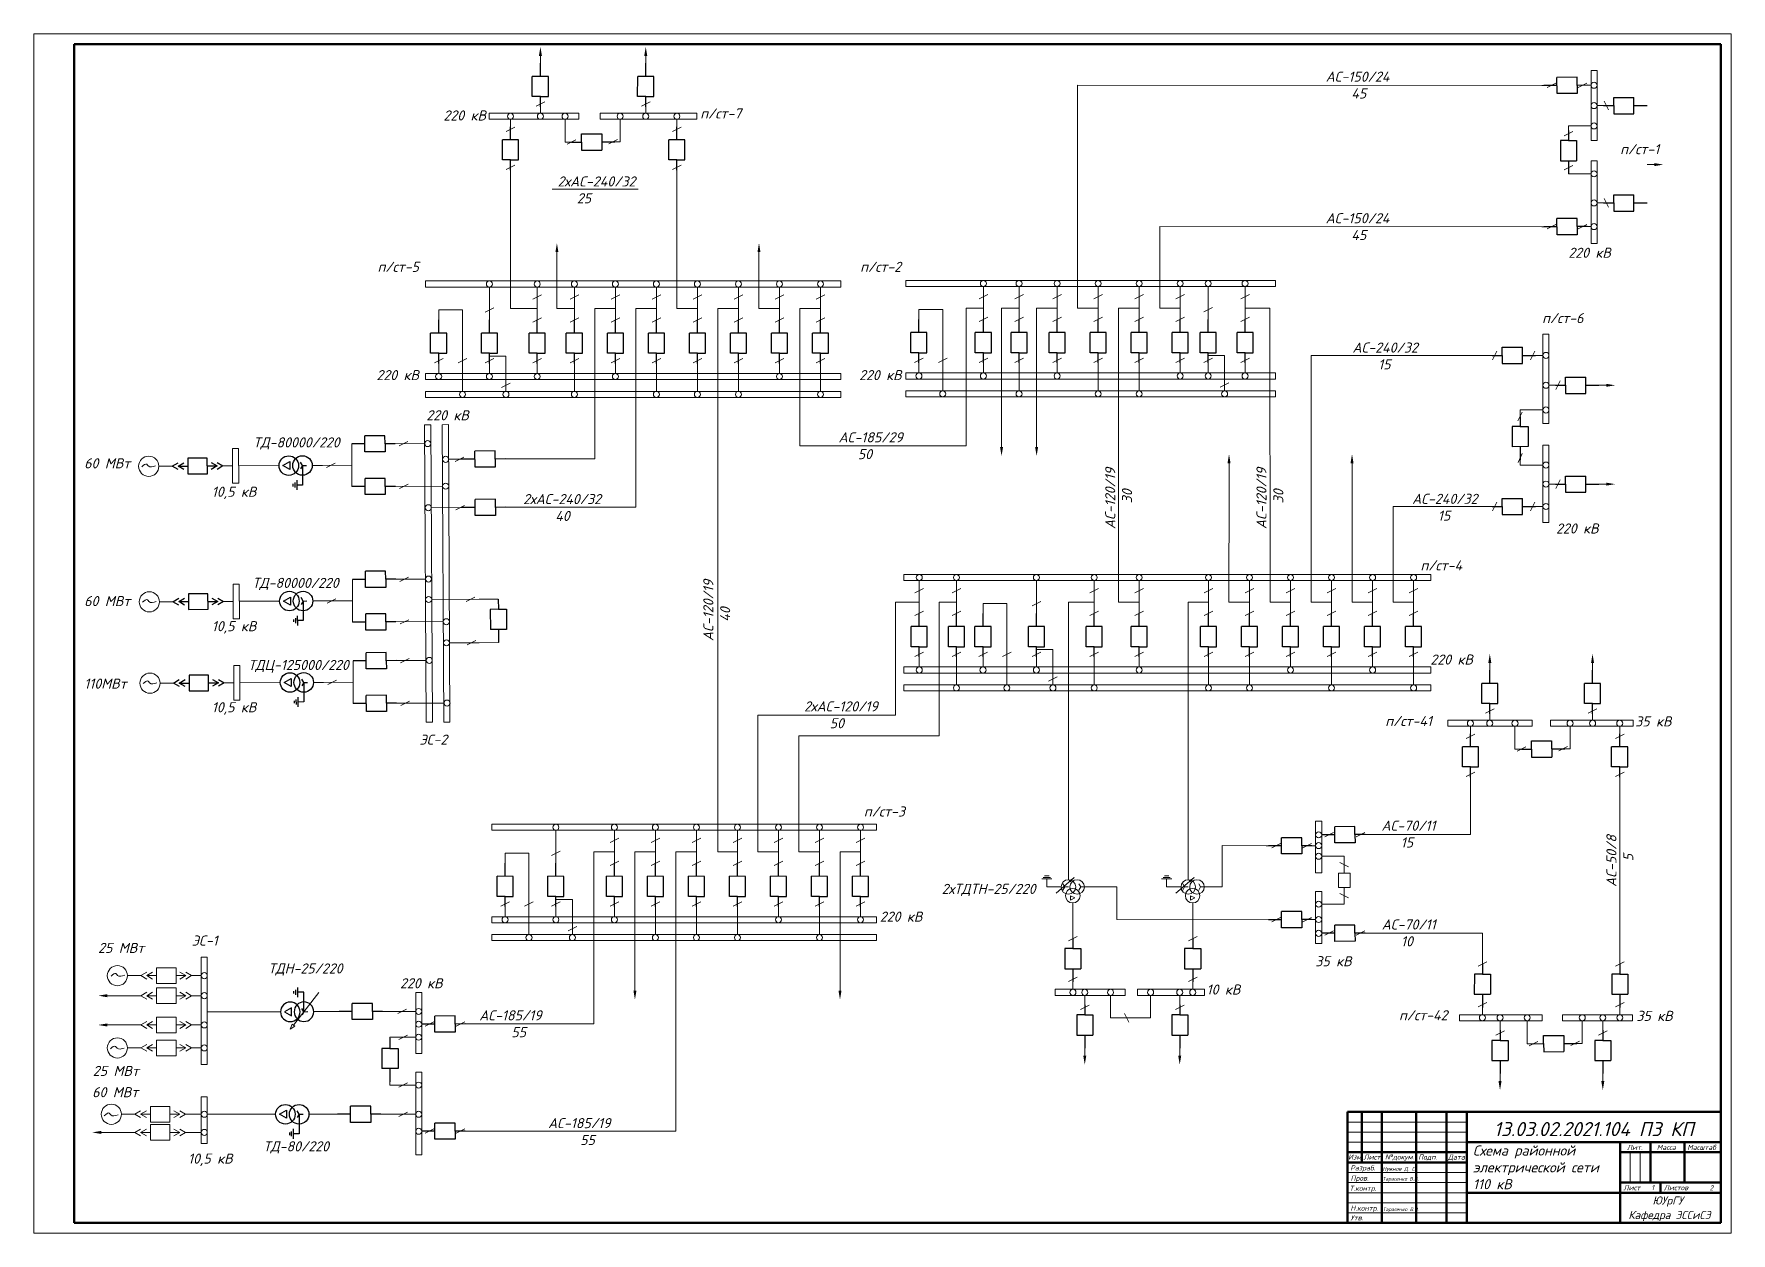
# Model space of a CAD drawing. Header units: millimetres. Extents: x -491 to 2311, y -1641 to -197.
# Drawn here: x 1243 to 2084, y -791 to -197 of the extents above; entities that cross this region are included whole.
import ezdxf

# ---------------------------------------------------------------- set-up
doc = ezdxf.new("R2010")
doc.units = ezdxf.units.MM
for name, color, linetype, lineweight in [('разм.', 7, 'Continuous', 18), ('рамка толстая', 42, 'Continuous', 50), ('рамка тонкая', 93, 'Continuous', 20), ('текст', 6, 'Continuous', 30), ('тонкая', 7, 'Continuous', 20), ('штриховка', 2, 'Continuous', 20)]:
    doc.layers.add(name, color=color, linetype=linetype, lineweight=lineweight)
doc.layers.add('СХЕМА1', color=7, linetype='Continuous')
doc.styles.add('ГОСТ', font='isocpeui.ttf')

msp = doc.modelspace()

# ---------------------------------------------------------------- texts
at = {"color": 18, "lineweight": 15, "true_color": 0x000000, "char_height": 5, "attachment_point": 1, "style": 'ГОСТ'}
for s, insert in [('10,5 кВ', (1330.62, -420.82)), ('10,5 кВ', (1330.62, -487.41)), ('10,5 кВ', (1330.62, -527.57)), ('10 кВ', (1823.58, -667.4))]:
    msp.add_mtext_dynamic_manual_height_columns(s, width=29.4775, gutter_width=12.5, heights=[14.71], dxfattribs=dict(at, insert=insert))
at = {"color": 18, "true_color": 0x000000, "width": 20.6138, "attachment_point": 1, "style": 'ГОСТ'}
for s, insert, char_height in [('Нужнов Д. С.', (1910.78, -757.76), 1.907), ('Тарасенко В.В.', (1910.78, -762.76), 1.8), ('Тарасенко В.В.', (1910.89, -777.89), 1.8)]:
    msp.add_mtext(s, dxfattribs=dict(at, insert=insert, char_height=char_height))
at = {"layer": 'текст', "color": 18, "true_color": 0x000000, "style": 'ГОСТ'}
for s, height, p in [('Лит.', 2.5, (2031.92, -749.34)), ('Масса', 2.5, (2046.7, -749.34)), ('Масштаб', 2.5, (2061.8, -749.34)), ('Изм.', 2.5, (1893.74, -754.14)), ('Лист', 2.5, (1901.38, -754.14)), ('№докум.', 2.5, (1912, -754.1)), ('Подп.', 2.5, (1928.48, -754.14)), ('Дата', 2.5, (1943.21, -754.15)), ('Разраб.', 2.5, (1894.79, -759.52)), ('Пров.', 2.5, (1894.97, -764.59)), ('Т.контр.', 2.5, (1894.42, -769.6)), ('Лист', 2.5, (2030.18, -769.34)), ('1', 2.5, (2043.99, -769.26)), ('ЮУрГУ', 4, (2044.58, -776.41)), ('Листов', 2.5, (2050.2, -769.33)), ('2', 2.5, (2072.83, -769.4)), ('Утв.', 2.5, (1894.86, -784.22)), ('Н.контр.', 2.5, (1894.86, -779.46)), ('Кафедра ЭССиСЭ', 4, (2032.63, -783.57))]:
    msp.add_text(s, height=height, dxfattribs=at).set_placement(p)
at = {"layer": 'текст', "color": 18, "lineweight": 15, "true_color": 0x000000, "char_height": 5, "attachment_point": 1, "style": 'ГОСТ'}
for s, width, gutter_width, heights, insert in [('АС-150/24\\P    45', 29.0657, 20, [0], (1882.6, -215.18)), ('п/ст-7', 29.4775, 12.5, [14.71], (1572.69, -233.43)), ('2хАС-240/32\\P   25', 29.0657, 20, [0], (1502, -267.1)), ('АС-150/24\\P    45', 29.0657, 20, [0], (1882.6, -285.31)), ('п/ст-5', 29.4775, 12.5, [14.71], (1412.79, -309.39)), ('п/ст-2', 29.4775, 12.5, [14.71], (1651.95, -309.39)), ('п/ст-6', 29.4775, 12.5, [14.71], (1989.87, -334.81)), ('АС-240/32\\P    15', 29.0657, 20, [0], (1895.89, -349.39)), ('220 кВ', 29.0657, 20, [0], (1412.23, -363.04)), ('220 кВ', 29.0657, 20, [0], (1651.39, -363.04)), ('220 кВ', 29.0657, 20, [0], (1436.96, -382.93)), ('АС-185/29\\P   50', 29.0657, 20, [0], (1641.22, -393.85)), ('ТД-80000/220', 29.0657, 20, [0], (1351.23, -396.37)), ('60 МВт', 32.6542, 12.5, [14.71], (1267.41, -406.73)), ('2хАС-240/32\\P     40', 29.0657, 20, [0], (1484.94, -424.45)), ('АС-240/32\\P    15', 29.0657, 20, [0], (1925.47, -424.32)), ('п/ст-4', 29.4775, 12.5, [14.71], (1929.61, -457.29)), ('ТД-80000/220', 29.0657, 20, [0], (1350.73, -465.96)), ('60 МВт', 32.6542, 12.5, [14.71], (1267.41, -474.99)), ('220 кВ', 29.0657, 20, [0], (1934.5, -503.94)), ('ТДЦ-125000/220', 29.0657, 20, [0], (1348.69, -506.61)), ('110МВт', 32.6542, 12.5, [14.71], (1267.41, -515.86)), ('2хАС-120/19\\P    50', 29.0657, 20, [0], (1624.12, -527.15)), ('п/ст-41', 29.4775, 12.5, [14.71], (1912.16, -534.38)), ('35 кВ', 29.0657, 20, [0], (2036, -534.59)), ('ЭС-2', 29.4775, 12.5, [14.71], (1433.56, -543.6)), ('п/ст-3', 29.4775, 12.5, [14.71], (1653.77, -579.21)), ('АС-70/11\\P   15', 29.0657, 20, [0], (1910.26, -586.22)), ('2хТДТН-25/220', 29.0657, 20, [0], (1692.34, -617.54)), ('220 кВ', 29.0657, 20, [0], (1661.66, -631.3)), ('АС-70/11\\P   10', 29.0657, 20, [0], (1910.38, -635.18)), ('ЭС-1', 29.4775, 12.5, [14.71], (1320.71, -643.15)), ('35 кВ', 29.0657, 20, [0], (1877.48, -653.39)), ('ТДН-25/220', 29.0657, 20, [0], (1358.65, -656.97)), ('220 кВ', 29.0657, 20, [0], (1423.91, -664.29)), ('АС-185/19\\P     55', 29.0657, 20, [0], (1463.17, -680.2)), ('п/ст-42', 29.4775, 12.5, [14.71], (1918.97, -680.13)), ('35 кВ', 29.0657, 20, [0], (2036.59, -680.46)), ('АС-185/19\\P     55', 29.0657, 20, [0], (1497.28, -733.59)), ('ТД-80/220', 29.0657, 20, [0], (1356.2, -745.08)), ('10,5 кВ', 29.0657, 20, [0], (1318.86, -751.15))]:
    msp.add_mtext_dynamic_manual_height_columns(s, width=width, gutter_width=gutter_width, heights=heights, dxfattribs=dict(at, insert=insert))
at = {"layer": 'текст', "lineweight": 15, "char_height": 5, "attachment_point": 1, "style": 'ГОСТ'}
for s, width, gutter_width, heights, insert in [('220 кВ', 29.4775, 12.5, [14.71], (1445.44, -234.41)), ('п/ст-1', 29.0657, 20, [0], (2028.55, -251.12)), ('220 кВ', 29.4775, 12.5, [14.71], (2002.86, -302.43)), ('220 кВ', 29.4775, 12.5, [14.71], (1996.75, -439.01)), ('25 МВт', 32.6542, 12.5, [14.71], (1274.31, -646.78)), ('25 МВт', 32.6542, 12.5, [14.71], (1271.68, -707.71)), ('60 МВт', 32.6542, 12.5, [14.71], (1271.36, -718.26))]:
    msp.add_mtext_dynamic_manual_height_columns(s, width=width, gutter_width=gutter_width, heights=heights, dxfattribs=dict(at, insert=insert))
at = {"layer": 'текст', "color": 18, "lineweight": 15, "true_color": 0x000000, "char_height": 5, "attachment_point": 1, "rotation": 90, "style": 'ГОСТ'}
for s, insert in [('АС-120/19\\P    30', (1773.35, -441.82)), ('АС-120/19\\P    30', (1848.3, -441.82)), ('АС-120/19\\P   40', (1574.21, -497.29)), ('АС-50/8\\P    5', (2021.73, -619.09))]:
    msp.add_mtext_dynamic_manual_height_columns(s, width=29.0657, gutter_width=20, heights=[0], dxfattribs=dict(at, insert=insert))
at = {"layer": 'текст', "color": 18, "true_color": 0x000000, "attachment_point": 1, "style": 'ГОСТ'}
for s, width, insert, char_height in [('13.03.02.2021.104 ПЗ КП ', 126, (1965.95, -735.54), 7), ('Схема районной электрической сети 110 кВ', 72.7443, (1955.59, -747.16), 5)]:
    msp.add_mtext_dynamic_manual_height_columns(s, width=width, gutter_width=20, heights=[0], dxfattribs=dict(at, insert=insert, char_height=char_height))

# ---------------------------------------------------------------- blocks, each defined once
blk = doc.blocks.new('Треугольник соединение трансформаторных обмоток')
blk.add_lwpolyline([(0, 0), (-1.91, -3.48), (2.06, -3.39)], close=True)
blk = doc.blocks.new('двухобмоточный Т с ГЗН')
for p, q in [((4.84, 0.01), (4.84, 9.69)), ((4.84, 9.69), (7.74, 9.69)), ((7.74, 7.27), (7.74, 12.11)), ((8.71, 8.48), (8.71, 10.9)), ((9.68, 9.09), (9.68, 10.3)), ((4.84, 0.01), (2.9, 0.01)), ((4.84, 0.01), (5.81, 1.69)), ((4.84, 0.01), (5.81, -1.66))]:
    blk.add_line(p, q)
for centre in [(4.84, 0.01), (11.62, 0.01)]:
    blk.add_circle(centre, 4.84)
at = {"xscale": -1, "rotation": 271.3243834776337}
blk.add_blockref('Треугольник соединение трансформаторных обмоток', (14.49, 0.01), dxfattribs=at)
blk = doc.blocks.new('Вводной выключатель')
at = {"color": 7}
for p, q in [((-1.68, -2.9), (0, 0)), ((0, 0), (1.68, -2.9)), ((-3.87, -7.74), (-3.87, -17.42)), ((3.87, -7.74), (-3.87, -7.74)), ((-1.68, -5.81), (0, -2.9)), ((0, -7.74), (0, -2.9)), ((0, -2.9), (1.68, -5.81)), ((3.87, -17.42), (3.87, -7.74)), ((-3.87, -17.42), (3.87, -17.42)), ((0, -22.26), (-1.68, -19.36)), ((0, -25.17), (-1.68, -22.26)), ((0, -22.26), (0, -17.42)), ((1.68, -19.36), (0, -22.26)), ((1.68, -22.26), (0, -25.17))]:
    blk.add_line(p, q, dxfattribs=at)
blk = doc.blocks.new('Выключатель')
for p, q in [((-4, 0), (-4, 10)), ((-4, 10), (4, 10)), ((0, 10), (0, 16.5)), ((4, 0), (4, 10)), ((0, 0), (-4, 0)), ((0, 0), (4, 0)), ((0, -5), (0, 0))]:
    blk.add_line(p, q)

# ---------------------------------------------------------------- linework, layer by layer
at = {"lineweight": 15}
for p, q in [((1499.26, -273.43), (1541.92, -273.43)), ((1325.4, -707.04), (1325.4, -653.84)), ((1328.4, -653.84), (1325.4, -653.84)), ((1328.4, -707.04), (1328.4, -653.84)), ((1328.4, -707.04), (1328.4, -653.84)), ((1320.65, -663.03), (1325.4, -663.03)), ((1371.07, -687.56), (1383.73, -671.41)), ((1288.85, -672.95), (1278.84, -672.95)), ((1320.65, -672.95), (1325.4, -672.95)), ((1364.69, -680.96), (1328.4, -680.96)), ((1393.75, -680.77), (1381.14, -680.86)), ((1415.25, -680.77), (1431.72, -680.77)), ((1288.85, -687.46), (1278.84, -687.46)), ((1320.65, -687.46), (1325.4, -687.46)), ((1370.4, -687.04), (1369.5, -689.58)), ((1371.74, -688.09), (1369.5, -689.58)), ((1371.07, -687.56), (1370.4, -687.04)), ((1371.07, -687.56), (1371.74, -688.09)), ((1418.94, -699.07), (1418.94, -693.52)), ((1418.94, -693.52), (1431.72, -693.52)), ((1320.65, -698.84), (1325.4, -698.84)), ((1328.4, -707.04), (1325.4, -707.04)), ((1418.94, -709.24), (1418.94, -717.26)), ((1325.4, -740.16), (1325.4, -723)), ((1325.4, -723), (1328.4, -723)), ((1328.4, -723), (1328.4, -746.14)), ((1418.94, -717.26), (1431.72, -717.26)), ((1325.4, -727.26), (1325.4, -746.14)), ((1317.65, -731.7), (1325.4, -731.7)), ((1362.3, -731.7), (1328.4, -731.7)), ((1392.93, -731.7), (1378.75, -731.7)), ((1412.86, -731.7), (1431.72, -731.7)), ((1285.85, -740.69), (1275.84, -740.69)), ((1317.65, -740.69), (1325.4, -740.69)), ((1325.4, -746.14), (1328.4, -746.14))]:
    msp.add_line(p, q, dxfattribs=at)
at = {"color": 18, "lineweight": 15, "true_color": 0x000000}
for p, q in [((1436.11, -390.14), (1439.17, -390.12)), ((1436.11, -390.14), (1436.88, -537.51)), ((1439.17, -390.12), (1439.94, -537.5)), ((1444.84, -390.09), (1447.91, -390.08)), ((1444.84, -390.09), (1445.62, -537.46)), ((1447.91, -390.08), (1448.68, -537.45)), ((1343.89, -401.96), (1340.89, -401.97)), ((1340.98, -419.13), (1340.89, -401.97)), ((1343.98, -419.12), (1343.89, -401.96)), ((1343.98, -419.12), (1343.89, -401.96)), ((1399.99, -399.64), (1400.1, -420.77)), ((1421.49, -399.53), (1436.15, -399.45)), ((1311.02, -410.65), (1304.38, -410.69)), ((1305.02, -410.68), (1304.38, -410.69)), ((1336.19, -410.52), (1340.94, -410.5)), ((1343.94, -410.48), (1363.95, -410.39)), ((1385.42, -410.28), (1380.41, -410.31)), ((1385.42, -410.28), (1400.08, -410.21)), ((1448, -407.22), (1454.58, -407.19)), ((1343.98, -419.12), (1340.98, -419.13)), ((1421.6, -420.66), (1445, -420.53)), ((1439.39, -431.25), (1459.55, -431.12)), ((1476.2, -431.03), (1540.82, -431)), ((1344.21, -469.08), (1341.21, -469.09)), ((1341.3, -486.26), (1341.21, -469.09)), ((1400.42, -487.89), (1400.31, -466.77)), ((1421.81, -466.65), (1436.47, -466.58)), ((1311.34, -477.78), (1304.7, -477.81)), ((1305.34, -477.81), (1304.7, -477.81)), ((1336.5, -477.64), (1341.25, -477.62)), ((1344.25, -477.6), (1364.26, -477.51)), ((1385.73, -477.41), (1380.72, -477.43)), ((1385.73, -477.41), (1400.39, -477.33)), ((1463.06, -476.6), (1439.62, -476.72)), ((1463.06, -476.6), (1472.62, -476.55)), ((1344.3, -486.24), (1341.3, -486.26)), ((1421.92, -487.78), (1445.36, -487.66)), ((1463.18, -498.1), (1448.51, -498.18)), ((1463.18, -498.1), (1472.73, -498.05)), ((1344.52, -509.4), (1341.52, -509.42)), ((1341.61, -526.58), (1341.52, -509.42)), ((1344.61, -526.56), (1344.52, -509.4)), ((1344.61, -526.56), (1344.52, -509.4)), ((1400.62, -507.09), (1400.73, -528.21)), ((1422.12, -506.98), (1436.78, -506.9)), ((1311.65, -518.1), (1305.01, -518.13)), ((1305.65, -518.13), (1305.01, -518.13)), ((1336.81, -517.97), (1341.56, -517.94)), ((1344.56, -517.92), (1364.57, -517.83)), ((1386.04, -517.73), (1381.03, -517.75)), ((1386.04, -517.73), (1400.7, -517.65)), ((1344.61, -526.56), (1341.61, -526.58)), ((1422.23, -528.1), (1445.7, -527.98)), ((1445.62, -526.37), (1445.56, -526.37)), ((1436.88, -537.51), (1439.94, -537.5)), ((1439.88, -532.6), (1439.92, -532.6)), ((1445.62, -537.46), (1448.68, -537.45))]:
    msp.add_line(p, q, dxfattribs=at)
at = {"lineweight": 15}
for centre, radius in [((2015.62, -221.97), 1.5), ((2015.62, -232.03), 1.5), ((1478.67, -237.29), 1.5), ((1493.48, -237.29), 1.5), ((1505.71, -237.29), 1.5), ((1532.99, -237.29), 1.5), ((1545.68, -237.29), 1.5), ((1561.11, -237.29), 1.5), ((2015.62, -242.09), 1.5), ((2015.62, -265.83), 1.5), ((2015.62, -280.26), 1.5), ((2015.62, -291.95), 1.5), ((1468.22, -320.41), 1.5), ((1491.9, -320.41), 1.5), ((1510.33, -320.41), 1.5), ((1530.66, -320.41), 1.5), ((1550.98, -320.41), 1.5), ((1571.31, -320.41), 1.5), ((1591.63, -320.41), 1.5), ((1611.95, -320.41), 1.5), ((1632.28, -320.41), 1.5), ((1713, -320.15), 1.5), ((1730.69, -320.15), 1.5), ((1749.55, -320.15), 1.5), ((1769.87, -320.15), 1.5), ((1790.2, -320.15), 1.5), ((1810.52, -320.15), 1.5), ((1824.39, -320.15), 1.5), ((1842.69, -320.15), 1.5), ((1991.75, -355.77), 1.5), ((1443.07, -366.23), 1.5), ((1468.22, -366.23), 1.5), ((1491.89, -366.23), 1.5), ((1530.66, -366.23), 1.5), ((1611.95, -366.23), 1.5), ((1681.05, -365.97), 1.5), ((1713, -365.97), 1.5), ((1749.55, -365.97), 1.5), ((1810.52, -365.97), 1.5), ((1824.39, -365.97), 1.5), ((1842.69, -365.97), 1.5), ((1842.69, -365.97), 1.5), ((1991.75, -370.58), 1.5), ((1454.88, -375.08), 1.5), ((1476.38, -375.08), 1.5), ((1510.33, -375.08), 1.5), ((1550.98, -375.08), 1.5), ((1571.3, -375.08), 1.5), ((1591.63, -375.08), 1.5), ((1632.28, -375.08), 1.5), ((1692.86, -374.82), 1.5), ((1730.68, -374.82), 1.5), ((1769.87, -374.82), 1.5), ((1790.2, -374.82), 1.5), ((1832.55, -374.82), 1.5), ((1991.75, -382.81), 1.5), ((1991.75, -410.09), 1.5), ((1991.75, -419.54), 1.5), ((1991.75, -430.62), 1.5), ((1681.22, -465.8), 1.5), ((1699.66, -465.8), 1.5), ((1739.28, -465.8), 1.5), ((1767.92, -465.8), 1.5), ((1790.2, -465.8), 1.5), ((1824.55, -465.8), 1.5), ((1844.87, -465.8), 1.5), ((1865.2, -465.8), 1.5), ((1885.52, -465.8), 1.5), ((1905.85, -465.8), 1.5), ((1926.17, -465.8), 1.5), ((1681.22, -511.63), 1.5), ((1712.82, -511.63), 1.5), ((1739.28, -511.63), 1.5), ((1790.2, -511.63), 1.5), ((1865.2, -511.63), 1.5), ((1905.85, -511.63), 1.5), ((1699.66, -520.47), 1.5), ((1724.63, -520.47), 1.5), ((1747.44, -520.47), 1.5), ((1767.92, -520.47), 1.5), ((1824.55, -520.47), 1.5), ((1844.87, -520.47), 1.5), ((1885.52, -520.47), 1.5), ((1926.17, -520.47), 1.5), ((1501.15, -589.51), 1.5), ((1530.17, -589.51), 1.5), ((1550.49, -589.51), 1.5), ((1570.82, -589.51), 1.5), ((1591.14, -589.51), 1.5), ((1611.47, -589.51), 1.5), ((1631.79, -589.51), 1.5), ((1652.12, -589.51), 1.5), ((1476, -635.34), 1.5), ((1501.15, -635.34), 1.5), ((1530.17, -635.34), 1.5), ((1611.46, -635.34), 1.5), ((1652.11, -635.34), 1.5), ((1487.82, -644.18), 1.5), ((1509.32, -644.18), 1.5), ((1550.49, -644.18), 1.5), ((1570.82, -644.18), 1.5), ((1591.14, -644.18), 1.5), ((1631.79, -644.18), 1.5), ((1283.85, -663.03), 5), ((1326.9, -663.03), 1.5), ((1326.9, -672.95), 1.5), ((1326.9, -687.46), 1.5), ((1283.85, -698.84), 5), ((1326.9, -698.84), 1.5), ((1280.85, -731.7), 5), ((1326.9, -731.7), 1.5), ((1326.9, -740.69), 1.5)]:
    msp.add_circle(centre, radius, dxfattribs=at)
at = {"color": 18, "lineweight": 15, "true_color": 0x000000}
for centre, radius in [((1437.68, -399.44), 1.5), ((1299.38, -410.71), 5), ((1446.5, -407.25), 1.5), ((1446.53, -420.55), 1.5), ((1437.89, -431.24), 1.5), ((1438.03, -466.59), 1.5), ((1299.7, -477.84), 5), ((1438.1, -476.69), 1.5), ((1446.88, -487.69), 1.5), ((1446.95, -498.16), 1.5), ((1438.38, -506.89), 1.5), ((1300.01, -518.16), 5), ((1447.23, -528.02), 1.5), ((1954.36, -537.98), 1.5), ((1963.94, -537.98), 1.5), ((1976.44, -537.98), 1.5), ((2003.72, -537.98), 1.5), ((2014.87, -537.98), 1.5), ((2028.33, -537.98), 1.5), ((1879.15, -593.28), 1.5), ((1879.15, -598.58), 1.5), ((1879.15, -603.89), 1.5), ((1879.15, -627.63), 1.5), ((1879.15, -635.23), 1.5), ((1879.15, -642.06), 1.5), ((1757.35, -671.3), 1.5), ((1763.26, -671.3), 1.5), ((1776.01, -671.3), 1.5), ((1795.87, -671.3), 1.5), ((1810.31, -671.3), 1.5), ((1816.74, -671.3), 1.5), ((1433.22, -680.77), 1.5), ((1433.22, -687.08), 1.5), ((1960.29, -683.91), 1.5), ((1969.03, -683.91), 1.5), ((1982.48, -683.91), 1.5), ((2009.75, -683.91), 1.5), ((2019.96, -683.91), 1.5), ((2028.39, -683.91), 1.5), ((1433.22, -693.52), 1.5), ((1433.22, -717.26), 1.5), ((1433.22, -731.7), 1.5), ((1433.22, -740.12), 1.5)]:
    msp.add_circle(centre, radius, dxfattribs=at)
for points in [[(1302.78, -410.5), (1299.17, -410.56), (1298.44, -409.7), (1295.99, -410.93)], [(1303.1, -477.62), (1299.49, -477.68), (1298.76, -476.82), (1296.3, -478.05)], [(1303.41, -517.94), (1299.8, -518), (1299.07, -517.14), (1296.61, -518.37)]]:
    msp.add_spline(points, degree=3, dxfattribs=at)
at = {"lineweight": 15}
for points in [[(1287.5, -662.82), (1283.9, -662.88), (1283.16, -662.02), (1280.71, -663.25)], [(1287.28, -698.87), (1283.68, -698.93), (1282.94, -698.07), (1280.49, -699.3)], [(1284.18, -731.98), (1280.58, -732.04), (1279.84, -731.18), (1277.39, -732.41)]]:
    msp.add_spline(points, degree=3, dxfattribs=at)
at = {"layer": 'разм.', "lineweight": 15}
for p, q in [((1289.48, -663.03), (1288.85, -663.03)), ((1295.48, -663.03), (1288.85, -663.03)), ((1295.48, -672.95), (1288.85, -672.95)), ((1295.48, -687.46), (1288.85, -687.46)), ((1289.48, -698.84), (1288.85, -698.84)), ((1295.48, -698.84), (1288.85, -698.84)), ((1286.48, -731.7), (1285.85, -731.7)), ((1292.48, -731.7), (1285.85, -731.7)), ((1292.48, -740.69), (1285.85, -740.69))]:
    msp.add_line(p, q, dxfattribs=at)
at = {"layer": 'рамка толстая', "color": 18, "true_color": 0x000000}
for p, q in [((2078.51, -201.54), (1262.51, -201.54)), ((1262.51, -201.54), (1262.51, -785.54)), ((2078.51, -785.54), (2078.51, -201.54)), ((1262.51, -498.54), (1262.51, -785.54)), ((2078.51, -730.54), (1893.51, -730.54)), ((1893.51, -730.54), (1893.51, -785.54)), ((1900.51, -730.54), (1900.51, -755.54)), ((1910.51, -730.54), (1910.51, -785.54)), ((1927.51, -730.54), (1927.51, -785.54)), ((1942.51, -730.54), (1942.51, -785.54)), ((1952.51, -730.54), (1952.51, -785.54)), ((2078.51, -785.54), (2078.51, -730.54)), ((2078.51, -745.54), (1952.51, -745.54)), ((2028.51, -785.54), (2028.51, -745.54)), ((2043.51, -765.54), (2043.51, -745.54)), ((2060.51, -765.54), (2060.51, -745.54)), ((1952.51, -750.54), (1893.51, -750.54)), ((1952.51, -755.54), (1893.51, -755.54)), ((2078.51, -750.54), (2028.51, -750.54)), ((2078.51, -770.54), (1952.51, -770.54)), ((2078.51, -765.54), (2028.51, -765.54)), ((2048.51, -770.54), (2048.51, -765.54)), ((1262.51, -785.54), (1657.51, -785.54)), ((1262.51, -785.54), (2078.51, -785.54)), ((1472.51, -785.54), (1657.51, -785.54))]:
    msp.add_line(p, q, dxfattribs=at)
at = {"layer": 'рамка тонкая', "color": 18, "true_color": 0x000000}
for p, q in [((2083.51, -196.54), (1242.51, -196.54)), ((1242.51, -196.54), (1242.51, -790.54)), ((2083.51, -196.54), (2083.51, -790.54)), ((1952.51, -735.54), (1893.51, -735.54)), ((1952.51, -740.54), (1893.51, -740.54)), ((1952.51, -745.54), (1893.51, -745.54)), ((2033.51, -765.54), (2033.51, -750.54)), ((2038.51, -765.54), (2038.51, -750.54)), ((1952.51, -760.54), (1893.51, -760.54)), ((1952.51, -765.54), (1893.51, -765.54)), ((1952.51, -770.54), (1893.51, -770.54)), ((1952.51, -775.54), (1893.51, -775.54)), ((1952.51, -780.54), (1893.51, -780.54)), ((1242.51, -790.54), (2083.51, -790.54))]:
    msp.add_line(p, q, dxfattribs=at)
at = {"layer": 'СХЕМА1', "lineweight": 15}
for p, q in [((1992.38, -223.08), (1996.66, -220.94)), ((2007.82, -223.08), (2012.1, -220.94)), ((1495.63, -230.16), (1491.35, -232.31)), ((1547.83, -230.16), (1543.55, -232.31)), ((2022.75, -234.18), (2020.61, -229.9)), ((1480.83, -242.72), (1476.54, -244.86)), ((1563.26, -242.72), (1558.98, -244.86)), ((1511.03, -249.03), (1506.74, -251.17)), ((1531.65, -248.9), (1527.36, -251.05)), ((2000.77, -246.94), (2005.05, -244.79)), ((1480.82, -261.58), (1476.54, -263.72)), ((1563.26, -261.58), (1558.97, -263.72)), ((2000.77, -263.88), (2005.05, -261.74)), ((2022.75, -282.42), (2020.61, -278.13)), ((1992.38, -293.05), (1996.66, -290.91)), ((2007.82, -293.05), (2012.1, -290.91)), ((1494.05, -325.83), (1489.77, -327.98)), ((1512.49, -325.83), (1508.2, -327.98)), ((1532.81, -325.83), (1528.53, -327.98)), ((1553.14, -325.83), (1548.85, -327.98)), ((1573.46, -325.83), (1569.18, -327.98)), ((1593.79, -325.83), (1589.5, -327.98)), ((1614.11, -325.83), (1609.82, -327.98)), ((1634.43, -325.83), (1630.15, -327.98)), ((1715.16, -325.57), (1710.87, -327.72)), ((1732.84, -325.57), (1728.56, -327.72)), ((1751.7, -325.57), (1747.42, -327.72)), ((1772.03, -325.57), (1767.74, -327.72)), ((1792.35, -325.57), (1788.07, -327.72)), ((1812.68, -325.57), (1808.39, -327.72)), ((1844.84, -325.57), (1840.56, -327.72)), ((1470.37, -332.25), (1466.08, -334.39)), ((1826.54, -331.98), (1822.25, -334.13)), ((1494.05, -337.16), (1489.76, -339.3)), ((1512.49, -337.16), (1508.2, -339.3)), ((1532.81, -337.16), (1528.53, -339.3)), ((1553.14, -337.16), (1548.85, -339.3)), ((1573.46, -337.16), (1569.17, -339.3)), ((1593.78, -337.16), (1589.5, -339.3)), ((1614.11, -337.16), (1609.82, -339.3)), ((1634.43, -337.16), (1630.15, -339.3)), ((1715.15, -336.9), (1710.87, -339.04)), ((1732.84, -336.9), (1728.55, -339.04)), ((1751.7, -336.9), (1747.42, -339.04)), ((1772.03, -336.9), (1767.74, -339.04)), ((1792.35, -336.9), (1788.07, -339.04)), ((1812.68, -336.9), (1808.39, -339.04)), ((1844.84, -336.9), (1840.56, -339.04)), ((1445.22, -357.34), (1440.94, -359.48)), ((1457.03, -357.34), (1452.75, -359.48)), ((1470.37, -357.34), (1466.09, -359.48)), ((1494.05, -357.34), (1489.76, -359.48)), ((1512.49, -357.34), (1508.2, -359.48)), ((1532.81, -357.34), (1528.53, -359.48)), ((1553.14, -357.34), (1548.85, -359.48)), ((1573.46, -357.34), (1569.17, -359.48)), ((1593.78, -357.34), (1589.5, -359.48)), ((1614.11, -357.34), (1609.82, -359.48)), ((1634.43, -357.34), (1630.15, -359.48)), ((1683.2, -357.07), (1678.92, -359.22)), ((1695.01, -357.07), (1690.73, -359.22)), ((1715.15, -357.07), (1710.87, -359.22)), ((1732.84, -357.07), (1728.55, -359.22)), ((1751.7, -357.07), (1747.42, -359.22)), ((1772.03, -357.07), (1767.74, -359.22)), ((1792.35, -357.07), (1788.07, -359.22)), ((1812.68, -357.07), (1808.39, -359.22)), ((1826.54, -357.07), (1822.26, -359.22)), ((1844.84, -357.07), (1840.56, -359.22)), ((1965.32, -357.92), (1967.46, -353.64)), ((1984.17, -357.93), (1986.32, -353.64)), ((1478.53, -369.58), (1474.25, -371.72)), ((1834.7, -369.32), (1830.42, -371.46)), ((1996.73, -372.73), (1998.87, -368.45)), ((1977.89, -388.14), (1979.98, -383.83)), ((1977.98, -408.76), (1980.07, -404.45)), ((1996.73, -421.7), (1998.87, -417.41)), ((1965.32, -432.77), (1967.46, -428.49)), ((1984.17, -432.78), (1986.32, -428.49)), ((1683.38, -471.23), (1679.09, -473.37)), ((1701.82, -471.23), (1697.53, -473.37)), ((1741.43, -477.64), (1737.14, -479.78)), ((1770.08, -471.23), (1765.79, -473.37)), ((1792.36, -471.23), (1788.07, -473.37)), ((1826.71, -471.23), (1822.42, -473.37)), ((1847.03, -471.23), (1842.74, -473.37)), ((1867.35, -471.23), (1863.07, -473.37)), ((1887.68, -471.23), (1883.39, -473.37)), ((1908, -471.23), (1903.72, -473.37)), ((1928.33, -471.23), (1924.04, -473.37)), ((1683.38, -482.55), (1679.09, -484.7)), ((1701.82, -482.55), (1697.53, -484.7)), ((1770.08, -482.55), (1765.79, -484.7)), ((1792.36, -482.55), (1788.07, -484.7)), ((1826.7, -482.55), (1822.42, -484.7)), ((1847.03, -482.55), (1842.74, -484.7)), ((1867.35, -482.55), (1863.07, -484.7)), ((1887.68, -482.55), (1883.39, -484.7)), ((1908, -482.55), (1903.72, -484.7)), ((1928.33, -482.55), (1924.04, -484.7)), ((1683.38, -502.73), (1679.09, -504.87)), ((1701.82, -502.73), (1697.53, -504.87)), ((1714.97, -502.73), (1710.69, -504.87)), ((1726.78, -502.73), (1722.49, -504.87)), ((1741.43, -502.73), (1737.15, -504.87)), ((1770.08, -502.73), (1765.79, -504.87)), ((1792.36, -502.73), (1788.07, -504.87)), ((1826.7, -502.73), (1822.42, -504.87)), ((1847.03, -502.73), (1842.74, -504.87)), ((1867.35, -502.73), (1863.07, -504.87)), ((1887.68, -502.73), (1883.39, -504.87)), ((1908, -502.73), (1903.72, -504.87)), ((1928.33, -502.73), (1924.04, -504.87)), ((1749.59, -514.97), (1745.31, -517.12)), ((1966.1, -530.85), (1961.81, -533)), ((2017.02, -530.85), (2012.74, -533)), ((1956.52, -543.41), (1952.23, -545.55)), ((2030.48, -543.41), (2026.19, -545.55)), ((1981.76, -549.72), (1977.47, -551.86)), ((2002.38, -549.59), (1998.1, -551.74)), ((1956.51, -562.27), (1952.23, -564.41)), ((2030.47, -562.27), (2026.19, -564.41)), ((1532.32, -594.94), (1528.04, -597.08)), ((1552.65, -594.94), (1548.36, -597.08)), ((1572.97, -594.94), (1568.69, -597.08)), ((1593.3, -594.94), (1589.01, -597.08)), ((1613.62, -594.94), (1609.34, -597.08)), ((1633.95, -594.94), (1629.66, -597.08)), ((1654.27, -594.94), (1649.99, -597.08)), ((1882.27, -594.27), (1886.56, -592.13)), ((1897.71, -594.27), (1902, -592.13)), ((1503.31, -601.35), (1499.02, -603.49)), ((1855.91, -599.75), (1860.19, -597.61)), ((1871.35, -599.75), (1875.63, -597.61)), ((1532.32, -606.26), (1528.04, -608.4)), ((1552.65, -606.26), (1548.36, -608.4)), ((1572.97, -606.26), (1568.69, -608.4)), ((1593.3, -606.26), (1589.01, -608.4)), ((1613.62, -606.26), (1609.34, -608.4)), ((1633.95, -606.26), (1629.66, -608.4)), ((1654.27, -606.26), (1649.98, -608.4)), ((1478.16, -626.44), (1473.87, -628.58)), ((1489.97, -626.44), (1485.68, -628.58)), ((1503.31, -626.44), (1499.02, -628.58)), ((1532.32, -626.44), (1528.04, -628.58)), ((1552.65, -626.44), (1548.36, -628.58)), ((1572.97, -626.44), (1568.69, -628.58)), ((1593.3, -626.44), (1589.01, -628.58)), ((1613.62, -626.44), (1609.34, -628.58)), ((1633.95, -626.44), (1629.66, -628.58)), ((1654.27, -626.44), (1649.98, -628.58)), ((1511.47, -638.68), (1507.19, -640.82)), ((1855.91, -636.33), (1860.19, -634.19)), ((1871.35, -636.33), (1875.63, -634.19)), ((1755.21, -645.7), (1759.49, -643.56)), ((1814.59, -645.7), (1818.87, -643.56)), ((1882.27, -643.05), (1886.56, -640.91)), ((1897.71, -643.05), (1902, -640.91)), ((1755.2, -665.88), (1759.49, -663.73)), ((1814.58, -665.88), (1818.87, -663.73)), ((1958.14, -658.31), (1962.42, -656.17)), ((2026.24, -658.31), (2030.52, -656.17)), ((1427.14, -679.7), (1422.85, -681.84)), ((1761.1, -679.87), (1765.39, -677.72)), ((1808.15, -679.87), (1812.44, -677.72)), ((1958.13, -678.49), (1962.42, -676.35)), ((2026.23, -678.49), (2030.52, -676.35)), ((1436.34, -688.07), (1440.62, -685.93)), ((1451.78, -688.07), (1456.06, -685.93)), ((1427.61, -692.45), (1423.32, -694.59)), ((1966.87, -692.48), (1971.16, -690.34)), ((1987.79, -695.65), (1983.51, -697.79)), ((2008.42, -695.52), (2004.13, -697.67)), ((2017.8, -692.48), (2022.09, -690.34)), ((1427.61, -716.19), (1423.32, -718.33)), ((1427.61, -730.62), (1423.32, -732.77)), ((1436.34, -741.11), (1440.62, -738.97)), ((1451.78, -741.11), (1456.06, -738.97))]:
    msp.add_line(p, q, dxfattribs=at)
at = {"layer": 'СХЕМА1', "color": 18, "lineweight": 15, "true_color": 0x000000}
for p, q in [((1423.56, -400.59), (1427.84, -398.44)), ((1387.48, -411.34), (1391.77, -409.19)), ((1451.25, -408.27), (1455.54, -406.13)), ((1423.67, -421.71), (1427.96, -419.57)), ((1451.64, -432.24), (1455.93, -430.09)), ((1423.87, -467.71), (1428.16, -465.57)), ((1387.8, -478.46), (1392.08, -476.32)), ((1456.68, -477.7), (1460.97, -475.56)), ((1423.99, -488.83), (1428.27, -486.69)), ((1457.17, -499.2), (1461.46, -497.06)), ((1424.18, -508.03), (1428.47, -505.89)), ((1388.11, -518.78), (1392.39, -516.64)), ((1424.29, -529.16), (1428.58, -527.01))]:
    msp.add_line(p, q, dxfattribs=at)
at = {"layer": 'СХЕМА1', "lineweight": 15}
for points in [[(1494.23, -207.39), (1492.74, -207.39), (1493.48, -202.93)], [(1546.43, -207.39), (1544.94, -207.39), (1545.68, -202.93)], [(2045.52, -262), (2045.52, -260.51), (2049.99, -261.26)], [(1502.41, -304.58), (1500.93, -304.58), (1501.67, -300.11)], [(1602.54, -304.58), (1601.06, -304.58), (1601.8, -300.11)], [(2021.65, -371.33), (2021.65, -369.84), (2026.12, -370.58)], [(1721.27, -401.11), (1722.76, -401.11), (1722.01, -405.58)], [(1738.64, -401.11), (1740.13, -401.11), (1739.38, -405.58)], [(1835.46, -409.17), (1833.98, -409.17), (1834.72, -404.7)], [(1896.44, -409.17), (1894.95, -409.17), (1895.69, -404.7)], [(2021.65, -420.29), (2021.65, -418.8), (2026.12, -419.55)], [(1964.69, -508.08), (1963.2, -508.08), (1963.95, -503.62)], [(2015.62, -508.08), (2014.13, -508.08), (2014.87, -503.62)], [(1278.84, -672.21), (1278.84, -673.7), (1274.38, -672.95)], [(1539.58, -670.47), (1541.07, -670.47), (1540.33, -674.94)], [(1641.2, -670.47), (1642.69, -670.47), (1641.95, -674.94)], [(1278.84, -686.72), (1278.84, -688.21), (1274.38, -687.46)], [(1762.51, -702.64), (1764, -702.64), (1763.25, -707.1)], [(1809.56, -702.64), (1811.05, -702.64), (1810.3, -707.1)], [(1968.28, -715.25), (1969.77, -715.25), (1969.02, -719.71)], [(2019.21, -715.25), (2020.7, -715.25), (2019.95, -719.71)], [(1275.84, -739.95), (1275.84, -741.44), (1271.38, -740.69)]]:
    msp.add_solid(points, dxfattribs=at)
at = {"layer": 'текст', "color": 18, "lineweight": 15, "true_color": 0x000000}
msp.add_line((1344.3, -486.24), (1344.21, -469.08), dxfattribs=at)
msp.add_line((1344.3, -486.24), (1344.21, -469.08), dxfattribs=at)
at = {"layer": 'тонкая', "color": 18, "lineweight": 15, "true_color": 0x000000}
for p, q in [((1704.48, -400.62), (1622.12, -400.62)), ((1601.3, -533.99), (1669.49, -534)), ((1621.63, -544.16), (1691.1, -544.23)), ((2028.35, -650.6), (2028.35, -567.9)), ((1831.37, -598.58), (1831.37, -619.09)), ((1880.65, -603.89), (1891.85, -603.89)), ((1891.85, -612.19), (1891.85, -603.89)), ((1743.36, -613.66), (1745.52, -613.66)), ((1802.74, -613.66), (1804.9, -613.66)), ((1888.99, -612.19), (1888.99, -619.33)), ((1888.99, -612.19), (1894.71, -612.19)), ((1889.68, -606.95), (1893.97, -609.09)), ((1894.71, -619.33), (1894.71, -612.19)), ((1741.92, -615.1), (1746.96, -615.1)), ((1742.64, -614.38), (1746.24, -614.38)), ((1744.44, -619.09), (1744.44, -615.1)), ((1751.55, -619.09), (1744.44, -619.09)), ((1749.01, -622.25), (1758.04, -614.38)), ((1752.45, -617.53), (1753.35, -619.09)), ((1753.35, -619.09), (1752.45, -620.65)), ((1753.35, -619.09), (1755.15, -619.09)), ((1760.37, -617.53), (1761.27, -619.09)), ((1761.27, -619.09), (1760.37, -620.65)), ((1763.07, -619.09), (1761.27, -619.09)), ((1763.07, -619.09), (1779.14, -619.09)), ((1779.14, -619.09), (1779.14, -635.23)), ((1801.3, -615.1), (1806.34, -615.1)), ((1802.02, -614.38), (1805.62, -614.38)), ((1803.82, -619.09), (1803.82, -615.1)), ((1810.93, -619.09), (1803.82, -619.09)), ((1808.39, -622.25), (1817.42, -614.38)), ((1811.83, -617.53), (1812.73, -619.09)), ((1812.73, -619.09), (1811.83, -620.65)), ((1812.73, -619.09), (1814.53, -619.09)), ((1819.75, -617.53), (1820.65, -619.09)), ((1820.65, -619.09), (1819.75, -620.65)), ((1822.45, -619.09), (1820.65, -619.09)), ((1831.37, -619.09), (1822.45, -619.09)), ((1888.99, -619.33), (1894.71, -619.33)), ((1891.85, -627.63), (1891.85, -619.33)), ((1758.39, -624.5), (1756.23, -623.42)), ((1756.23, -623.42), (1756.23, -624.5)), ((1756.24, -625.58), (1756.23, -623.42)), ((1756.24, -625.58), (1758.39, -624.5)), ((1817.77, -624.5), (1815.61, -623.42)), ((1815.61, -623.42), (1815.61, -624.5)), ((1815.61, -625.58), (1815.61, -623.42)), ((1815.61, -625.58), (1817.77, -624.5)), ((1880.65, -627.63), (1891.85, -627.63)), ((1889.68, -622.39), (1893.97, -624.53)), ((1776.01, -672.8), (1776.01, -684)), ((1795.87, -672.8), (1795.87, -684)), ((1795.87, -684), (1776.01, -684)), ((1782.93, -681.86), (1785.07, -686.14))]:
    msp.add_line(p, q, dxfattribs=at)
for centre in [(1755.15, -619.09), (1757.31, -623.41), (1759.47, -619.09), (1814.53, -619.09), (1816.69, -623.41), (1818.85, -619.09)]:
    msp.add_circle(centre, 3.6, dxfattribs=at)
for points in [[(1755.35, -615.94), (1756.13, -616.84), (1758.43, -614.04)], [(1814.72, -615.94), (1815.51, -616.84), (1817.81, -614.04)]]:
    msp.add_solid(points, dxfattribs=at)
at = {"layer": 'штриховка', "color": 0, "lineweight": 15}
for p, q in [((1493.48, -211.06), (1493.48, -207.39)), ((1545.68, -211.06), (1545.68, -207.39)), ((2014.12, -214.61), (2014.12, -249.33)), ((2014.12, -214.61), (2017.12, -214.61)), ((2017.12, -249.33), (2017.12, -214.61)), ((1989.68, -222.09), (1759.71, -221.98)), ((1759.71, -332.31), (1759.71, -221.98)), ((1990.76, -222.09), (1989.68, -222.09)), ((2012.25, -221.98), (2014.12, -221.98)), ((1493.48, -232.56), (1493.48, -235.79)), ((1545.68, -232.56), (1545.68, -235.79)), ((2020.36, -232.03), (2017.12, -232.03)), ((1468.12, -235.79), (1512.47, -235.79)), ((1468.12, -238.79), (1468.12, -235.79)), ((1468.12, -238.79), (1512.47, -238.79)), ((1478.67, -242.47), (1478.67, -238.79)), ((1505.71, -238.79), (1505.71, -249.99)), ((1512.47, -238.79), (1512.47, -235.79)), ((1523.12, -235.79), (1571.06, -235.79)), ((1523.12, -238.79), (1523.12, -235.79)), ((1523.12, -238.79), (1571.06, -238.79)), ((1532.99, -238.79), (1532.99, -249.99)), ((1561.11, -242.47), (1561.11, -238.79)), ((1571.06, -238.79), (1571.06, -235.79)), ((2002.93, -242.09), (2014.12, -242.09)), ((2002.93, -244.33), (2002.93, -242.09)), ((1505.71, -249.99), (1505.71, -250.11)), ((1508.87, -250.11), (1505.71, -250.11)), ((1532.99, -249.99), (1530.37, -249.99)), ((2017.12, -249.33), (2014.12, -249.33)), ((2014.12, -300.3), (2014.12, -259.32)), ((2017.12, -259.32), (2014.12, -259.32)), ((2017.12, -300.3), (2017.12, -259.32)), ((1478.67, -263.97), (1478.67, -267.21)), ((1478.67, -267.21), (1478.71, -332.57)), ((1561.1, -263.97), (1561.1, -267.21)), ((1561.1, -267.21), (1561.14, -332.57)), ((2014.12, -265.83), (2002.92, -265.83)), ((2041.86, -261.26), (2045.52, -261.26)), ((2020.36, -280.26), (2017.12, -280.26)), ((1989.68, -292.06), (1800.36, -291.98)), ((1800.36, -332.31), (1800.36, -291.98)), ((1990.76, -292.06), (1989.68, -292.06)), ((2012.25, -291.95), (2014.12, -291.95)), ((2014.12, -300.3), (2017.12, -300.3)), ((1501.66, -332.57), (1501.66, -304.58)), ((1601.79, -332.57), (1601.79, -304.58)), ((1642.44, -318.91), (1436.53, -318.91)), ((1436.53, -318.91), (1436.53, -321.91)), ((1642.44, -318.91), (1642.44, -321.91)), ((1857.79, -318.65), (1674.51, -318.65)), ((1674.51, -318.65), (1674.51, -321.65)), ((1857.79, -321.65), (1857.79, -318.65)), ((1642.44, -321.91), (1436.53, -321.91)), ((1468.22, -333.23), (1468.22, -321.91)), ((1491.9, -333.23), (1491.9, -321.91)), ((1510.34, -333.23), (1510.33, -321.91)), ((1530.66, -333.23), (1530.66, -321.91)), ((1550.99, -333.23), (1550.98, -321.91)), ((1571.31, -333.23), (1571.31, -321.91)), ((1591.64, -333.23), (1591.63, -321.91)), ((1611.96, -333.23), (1611.95, -321.91)), ((1632.28, -333.23), (1632.28, -321.91)), ((1857.79, -321.65), (1674.51, -321.65)), ((1713.01, -332.97), (1713, -321.65)), ((1730.69, -332.97), (1730.69, -321.65)), ((1749.55, -332.97), (1749.55, -321.65)), ((1769.88, -332.97), (1769.87, -321.65)), ((1790.2, -332.97), (1790.2, -321.65)), ((1810.53, -332.97), (1810.52, -321.65)), ((1824.39, -332.97), (1824.39, -321.65)), ((1842.69, -332.97), (1842.69, -321.65)), ((1443.07, -338.24), (1443.07, -333.23)), ((1454.88, -333.23), (1443.07, -333.23)), ((1454.88, -373.58), (1454.88, -333.23)), ((1468.22, -338.24), (1468.22, -333.23)), ((1491.9, -332.57), (1478.71, -332.57)), ((1491.9, -338.24), (1491.9, -333.23)), ((1510.34, -332.57), (1501.66, -332.57)), ((1510.34, -338.24), (1510.34, -333.23)), ((1520.5, -332.57), (1520.49, -407.08)), ((1530.66, -332.57), (1520.5, -332.57)), ((1530.66, -338.24), (1530.66, -333.23)), ((1550.99, -332.57), (1540.82, -332.57)), ((1540.82, -332.57), (1540.82, -431)), ((1550.99, -338.24), (1550.99, -333.23)), ((1571.31, -332.57), (1561.14, -332.57)), ((1571.31, -338.24), (1571.31, -333.23)), ((1591.64, -332.57), (1581.47, -332.57)), ((1581.47, -601.68), (1581.47, -332.57)), ((1591.64, -338.24), (1591.64, -333.23)), ((1611.96, -332.57), (1601.79, -332.57)), ((1611.96, -338.24), (1611.96, -333.23)), ((1632.28, -332.57), (1622.12, -332.57)), ((1622.12, -332.57), (1622.12, -400.62)), ((1632.28, -338.24), (1632.28, -333.23)), ((1681.05, -337.97), (1681.05, -332.97)), ((1692.86, -332.97), (1681.05, -332.97)), ((1692.86, -373.32), (1692.86, -332.97)), ((1713, -332.31), (1704.48, -332.31)), ((1713, -337.97), (1713.01, -332.97)), ((1722.02, -332.31), (1722.01, -390.95)), ((1730.69, -332.31), (1722.02, -332.31)), ((1730.69, -337.97), (1730.69, -332.97)), ((1739.39, -332.31), (1739.38, -390.95)), ((1749.55, -332.31), (1739.39, -332.31)), ((1749.55, -337.97), (1749.55, -332.97)), ((1769.88, -332.31), (1759.71, -332.31)), ((1769.88, -337.97), (1769.88, -332.97)), ((1790.2, -332.31), (1780.04, -332.31)), ((1780.04, -477.97), (1780.04, -332.31)), ((1790.2, -337.97), (1790.2, -332.97)), ((1810.53, -332.31), (1800.36, -332.31)), ((1810.53, -337.97), (1810.53, -332.97)), ((1824.39, -337.97), (1824.39, -332.97)), ((1855.03, -332.31), (1842.69, -332.31)), ((1842.69, -337.97), (1842.69, -332.97)), ((1855.04, -477.97), (1855.03, -332.31)), ((1990.25, -345.22), (1990.25, -389.57)), ((1990.25, -345.22), (1993.25, -345.22)), ((1993.25, -345.22), (1993.25, -389.57)), ((1443.07, -364.73), (1443.07, -359.73)), ((1476.38, -356.12), (1468.22, -356.12)), ((1468.22, -364.73), (1468.22, -359.73)), ((1476.38, -364.73), (1476.38, -356.12)), ((1491.89, -364.73), (1491.89, -359.73)), ((1510.33, -364.73), (1510.33, -359.73)), ((1530.66, -364.73), (1530.66, -359.73)), ((1550.98, -364.73), (1550.98, -359.73)), ((1571.3, -373.58), (1571.3, -359.73)), ((1591.63, -364.73), (1591.63, -359.73)), ((1611.95, -364.73), (1611.95, -359.73)), ((1632.28, -364.73), (1632.28, -359.73)), ((1681.05, -364.47), (1681.05, -359.47)), ((1713, -364.47), (1713, -359.47)), ((1730.68, -364.47), (1730.68, -359.47)), ((1749.55, -364.47), (1749.55, -359.47)), ((1769.87, -364.47), (1769.87, -359.47)), ((1790.2, -373.32), (1790.2, -359.47)), ((1810.52, -364.47), (1810.52, -355.63)), ((1810.52, -364.47), (1810.52, -359.47)), ((1832.55, -355.86), (1824.38, -355.86)), ((1824.39, -364.47), (1824.39, -359.47)), ((1832.55, -364.47), (1832.55, -355.86)), ((1842.69, -364.47), (1842.69, -359.47)), ((1961.84, -355.77), (1875.36, -355.81)), ((1875.36, -477.97), (1875.36, -355.81)), ((1965.08, -355.77), (1961.84, -355.77)), ((1986.57, -355.77), (1990.25, -355.77)), ((1436.53, -364.73), (1436.53, -367.73)), ((1642.44, -364.73), (1436.53, -364.73)), ((1642.44, -367.73), (1436.53, -367.73)), ((1476.38, -373.58), (1476.38, -364.73)), ((1510.33, -373.58), (1510.33, -364.73)), ((1550.98, -373.58), (1550.98, -364.73)), ((1591.63, -373.58), (1591.63, -364.73)), ((1632.28, -373.58), (1632.28, -364.73)), ((1642.44, -364.73), (1642.44, -367.73)), ((1674.51, -364.47), (1674.51, -367.47)), ((1857.79, -364.47), (1674.51, -364.47)), ((1857.79, -367.47), (1674.51, -367.47)), ((1730.68, -373.32), (1730.68, -364.47)), ((1769.87, -373.32), (1769.87, -364.47)), ((1832.55, -373.32), (1832.55, -364.47)), ((1857.79, -364.47), (1857.79, -367.47)), ((1436.53, -373.58), (1436.53, -376.58)), ((1642.44, -373.58), (1436.53, -373.58)), ((1642.44, -376.58), (1436.53, -376.58)), ((1642.44, -373.58), (1642.44, -376.58)), ((1674.51, -373.32), (1674.51, -376.32)), ((1857.79, -373.32), (1674.51, -373.32)), ((1857.79, -376.32), (1674.51, -376.32)), ((1857.79, -373.32), (1857.79, -376.32)), ((1996.49, -370.58), (1993.25, -370.58)), ((2017.99, -370.58), (2021.65, -370.58)), ((1978.94, -385.97), (1978.94, -382.81)), ((1979.05, -382.81), (1978.94, -382.81)), ((1990.25, -382.81), (1979.05, -382.81)), ((1722.01, -390.95), (1722.01, -401.11)), ((1739.38, -390.95), (1739.38, -401.11)), ((1990.25, -389.57), (1993.25, -389.57)), ((1990.25, -400.22), (1990.25, -438.54)), ((1990.25, -400.22), (1993.25, -400.22)), ((1993.25, -400.22), (1993.25, -438.54)), ((1834.72, -419.33), (1834.72, -409.17)), ((1895.69, -419.33), (1895.69, -409.17)), ((1979.05, -410.09), (1979.05, -407.47)), ((1990.25, -410.09), (1979.05, -410.09)), ((1834.71, -477.97), (1834.72, -419.33)), ((1895.69, -477.97), (1895.69, -419.33)), ((1996.49, -419.54), (1993.25, -419.54)), ((2017.99, -419.55), (2021.65, -419.55)), ((1961.84, -430.62), (1916.01, -430.65)), ((1916.01, -477.97), (1916.01, -430.65)), ((1965.08, -430.62), (1961.84, -430.62)), ((1986.57, -430.62), (1990.25, -430.62)), ((1990.25, -438.54), (1993.25, -438.54)), ((1934.79, -464.3), (1673.63, -464.3)), ((1673.63, -464.3), (1673.63, -467.3)), ((1934.79, -467.3), (1673.63, -467.3)), ((1681.23, -478.63), (1681.22, -467.3)), ((1699.67, -478.63), (1699.66, -467.3)), ((1739.28, -478.63), (1739.28, -467.3)), ((1767.93, -478.63), (1767.92, -467.3)), ((1790.21, -478.63), (1790.2, -467.3)), ((1824.56, -478.63), (1824.55, -467.3)), ((1844.88, -478.63), (1844.87, -467.3)), ((1865.2, -478.63), (1865.2, -467.3)), ((1885.53, -478.63), (1885.52, -467.3)), ((1905.85, -478.63), (1905.85, -467.3)), ((1926.18, -478.63), (1926.17, -467.3)), ((1934.79, -464.3), (1934.79, -467.3)), ((1681.23, -477.97), (1669.49, -477.97)), ((1669.49, -477.97), (1669.49, -534)), ((1681.23, -483.63), (1681.23, -478.63)), ((1699.67, -477.97), (1691.1, -477.97)), ((1699.67, -483.63), (1699.67, -478.63)), ((1712.82, -483.63), (1712.82, -478.63)), ((1724.63, -478.63), (1712.82, -478.63)), ((1724.63, -518.97), (1724.63, -478.63)), ((1739.28, -483.63), (1739.28, -478.63)), ((1767.93, -477.97), (1755.15, -477.97)), ((1755.15, -477.97), (1755.15, -615.49)), ((1767.93, -483.63), (1767.93, -478.63)), ((1790.21, -477.97), (1780.04, -477.97)), ((1790.21, -483.63), (1790.21, -478.63)), ((1824.56, -477.97), (1814.42, -477.97)), ((1824.56, -483.63), (1824.56, -478.63)), ((1844.88, -477.97), (1834.71, -477.97)), ((1844.88, -483.63), (1844.88, -478.63)), ((1865.2, -477.97), (1855.04, -477.97)), ((1865.2, -483.63), (1865.2, -478.63)), ((1885.53, -477.97), (1875.36, -477.97)), ((1885.53, -483.63), (1885.53, -478.63)), ((1905.85, -477.97), (1895.69, -477.97)), ((1905.85, -483.63), (1905.85, -478.63)), ((1926.18, -477.97), (1916.01, -477.97)), ((1926.18, -483.63), (1926.18, -478.63)), ((1747.44, -501.52), (1739.28, -501.52)), ((1747.44, -510.13), (1747.44, -501.52)), ((1673.62, -510.13), (1673.62, -513.13)), ((1934.79, -510.13), (1673.63, -510.13)), ((1681.22, -510.13), (1681.22, -505.13)), ((1699.66, -510.13), (1699.66, -505.13)), ((1699.66, -518.97), (1699.66, -510.13)), ((1712.82, -510.13), (1712.82, -505.13)), ((1739.28, -510.13), (1739.28, -505.13)), ((1747.44, -518.97), (1747.44, -510.13)), ((1767.92, -510.13), (1767.92, -505.13)), ((1767.92, -518.97), (1767.92, -510.13)), ((1790.2, -510.13), (1790.2, -505.13)), ((1824.55, -518.97), (1824.55, -505.13)), ((1844.87, -510.13), (1844.87, -505.13)), ((1844.87, -518.97), (1844.87, -510.13)), ((1865.2, -510.13), (1865.2, -505.13)), ((1885.52, -510.13), (1885.52, -505.13)), ((1885.52, -518.97), (1885.52, -510.13)), ((1905.85, -510.13), (1905.85, -505.13)), ((1926.17, -510.13), (1926.17, -505.13)), ((1926.17, -518.97), (1926.17, -510.13)), ((1934.79, -510.13), (1934.79, -513.13)), ((1963.95, -511.75), (1963.95, -508.08)), ((2014.87, -511.75), (2014.87, -508.08)), ((1673.62, -518.97), (1673.62, -521.97)), ((1934.79, -513.13), (1673.63, -513.13)), ((1934.79, -518.97), (1673.63, -518.97)), ((1934.79, -518.97), (1934.79, -521.97)), ((1934.79, -521.97), (1673.63, -521.97)), ((1601.31, -601.68), (1601.3, -533.99)), ((1963.94, -533.25), (1963.94, -536.48)), ((2014.87, -533.25), (2014.87, -536.48)), ((1621.63, -601.68), (1621.63, -544.16)), ((1954.36, -543.16), (1954.36, -539.48)), ((1976.44, -539.48), (1976.44, -550.68)), ((2003.72, -539.48), (2003.72, -550.68)), ((2028.33, -543.16), (2028.33, -539.48)), ((1976.44, -550.68), (1976.44, -550.8)), ((1979.6, -550.8), (1976.44, -550.8)), ((2003.72, -550.68), (2001.1, -550.68)), ((1954.36, -564.66), (1954.36, -593.17)), ((2028.32, -564.66), (2028.32, -567.9)), ((1659.97, -588.01), (1469.46, -588.01)), ((1469.46, -588.01), (1469.46, -591.01)), ((1659.97, -591.01), (1659.97, -588.01)), ((1659.97, -591.01), (1469.46, -591.01)), ((1501.16, -602.34), (1501.15, -591.01)), ((1530.17, -602.34), (1530.17, -591.01)), ((1550.5, -602.34), (1550.49, -591.01)), ((1570.82, -602.34), (1570.82, -591.01)), ((1591.15, -602.34), (1591.14, -591.01)), ((1611.47, -602.34), (1611.47, -591.01)), ((1631.8, -602.34), (1631.79, -591.01)), ((1652.12, -602.34), (1652.12, -591.01)), ((1902.15, -593.17), (1954.36, -593.17)), ((1476.01, -607.34), (1476.01, -602.34)), ((1487.82, -602.34), (1476.01, -602.34)), ((1487.82, -642.68), (1487.82, -602.34)), ((1501.16, -607.34), (1501.16, -602.34)), ((1520.01, -601.68), (1520, -686.97)), ((1530.17, -601.68), (1520.01, -601.68)), ((1530.17, -607.34), (1530.17, -602.34)), ((1550.5, -601.68), (1540.33, -601.68)), ((1540.33, -601.68), (1540.33, -660.31)), ((1550.5, -607.34), (1550.5, -602.34)), ((1560.66, -601.68), (1560.65, -740.12)), ((1570.82, -601.68), (1560.66, -601.68)), ((1570.82, -607.34), (1570.82, -602.34)), ((1591.15, -601.68), (1581.47, -601.68)), ((1591.15, -607.34), (1591.15, -602.34)), ((1611.47, -601.68), (1601.31, -601.68)), ((1611.47, -607.34), (1611.47, -602.34)), ((1631.8, -601.68), (1621.63, -601.68)), ((1631.8, -607.34), (1631.8, -602.34)), ((1641.96, -601.68), (1641.95, -660.31)), ((1652.12, -601.68), (1641.96, -601.68)), ((1652.12, -607.34), (1652.12, -602.34)), ((1854.29, -598.76), (1853.21, -598.76)), ((1875.78, -598.65), (1877.65, -598.65)), ((1476, -633.84), (1476, -628.83)), ((1509.32, -625.23), (1501.15, -625.23)), ((1501.15, -633.84), (1501.15, -628.83)), ((1509.32, -633.84), (1509.32, -625.23)), ((1530.17, -633.84), (1530.17, -628.83)), ((1550.49, -633.84), (1550.49, -628.83)), ((1570.82, -642.68), (1570.82, -628.83)), ((1591.14, -633.84), (1591.14, -628.83)), ((1611.46, -633.84), (1611.47, -628.83)), ((1631.79, -633.84), (1631.79, -628.83)), ((1652.11, -633.84), (1652.11, -628.83)), ((1757.36, -644.62), (1757.36, -627.01)), ((1816.74, -644.62), (1816.74, -627.01)), ((1469.46, -633.84), (1469.46, -636.84)), ((1659.97, -633.84), (1469.46, -633.84)), ((1659.97, -636.84), (1469.46, -636.84)), ((1509.32, -642.68), (1509.32, -633.84)), ((1550.49, -642.68), (1550.49, -633.84)), ((1591.14, -642.68), (1591.14, -633.84)), ((1631.79, -642.68), (1631.79, -633.84)), ((1659.97, -633.84), (1659.97, -636.84)), ((1875.78, -635.23), (1877.65, -635.23)), ((1469.46, -642.68), (1469.46, -645.68)), ((1659.97, -642.68), (1469.46, -642.68)), ((1659.97, -645.68), (1469.46, -645.68)), ((1659.97, -642.68), (1659.97, -645.68)), ((1902.15, -641.95), (1960.26, -641.95)), ((1960.29, -657.24), (1960.26, -641.95)), ((2028.39, -657.24), (2028.39, -648.9)), ((1540.33, -660.31), (1540.33, -670.47)), ((1641.95, -660.31), (1641.95, -670.47)), ((1757.35, -666.12), (1757.35, -669.8)), ((1816.74, -666.12), (1816.74, -669.8)), ((1763.26, -677.47), (1763.26, -672.8)), ((1810.31, -677.47), (1810.31, -672.8)), ((1960.29, -678.73), (1960.29, -682.41)), ((2028.39, -678.73), (2028.39, -682.41)), ((1456.22, -686.97), (1458.08, -686.97)), ((1969.03, -690.08), (1969.03, -685.41)), ((1982.48, -685.41), (1982.48, -696.61)), ((2009.75, -685.41), (2009.75, -696.61)), ((2019.96, -690.08), (2019.96, -685.41)), ((1763.25, -692.47), (1763.25, -702.64)), ((1982.48, -696.61), (1982.48, -696.73)), ((1985.64, -696.73), (1982.48, -696.73)), ((2009.75, -696.61), (2007.14, -696.61)), ((1810.3, -698.97), (1810.3, -702.64)), ((1969.02, -711.58), (1969.02, -715.25)), ((2019.95, -711.58), (2019.95, -715.25)), ((1456.22, -740.01), (1458.08, -740.01))]:
    msp.add_line(p, q, dxfattribs=at)
at = {"layer": 'штриховка', "color": 18, "lineweight": 15, "true_color": 0x000000}
for p, q in [((1704.48, -332.31), (1704.46, -400.62)), ((1476.07, -407.08), (1520.49, -407.08)), ((1691.1, -477.97), (1691.1, -544.24)), ((1814.42, -477.97), (1814.42, -615.49)), ((1984.88, -536.48), (1943.1, -536.48)), ((1943.1, -536.48), (1943.1, -539.48)), ((1984.88, -536.48), (1984.88, -539.48)), ((2034.96, -536.48), (1993.99, -536.48)), ((1993.99, -536.48), (1993.99, -539.48)), ((2034.96, -536.48), (2034.96, -539.48)), ((1984.88, -539.48), (1943.1, -539.48)), ((2034.96, -539.48), (1993.99, -539.48)), ((1877.65, -612.02), (1877.65, -586.55)), ((1880.65, -586.55), (1877.65, -586.55)), ((1880.65, -612.02), (1880.65, -586.55)), ((1831.37, -598.58), (1853.21, -598.76)), ((1880.65, -612.02), (1877.65, -612.02)), ((1877.65, -647.16), (1877.65, -621.35)), ((1880.65, -621.35), (1877.65, -621.35)), ((1880.65, -647.16), (1880.65, -621.35)), ((1854.29, -635.34), (1779.14, -635.23)), ((1880.65, -647.16), (1877.65, -647.16)), ((1431.72, -701.65), (1431.72, -671.45)), ((1434.72, -671.45), (1431.72, -671.45)), ((1434.72, -701.65), (1434.72, -671.45)), ((1783.25, -669.8), (1748.54, -669.8)), ((1748.54, -669.8), (1748.54, -672.8)), ((1783.25, -669.8), (1783.25, -672.8)), ((1822.61, -669.8), (1789.37, -669.8)), ((1789.37, -669.8), (1789.37, -672.8)), ((1822.61, -669.8), (1822.61, -672.8)), ((1783.25, -672.8), (1748.54, -672.8)), ((1822.61, -672.8), (1789.37, -672.8)), ((1458.08, -686.97), (1520, -686.97)), ((1989.97, -682.41), (1949, -682.41)), ((1949, -682.41), (1949, -685.41)), ((1989.97, -685.41), (1949, -685.41)), ((1989.97, -682.41), (1989.97, -685.41)), ((1999.97, -682.41), (1999.97, -685.41)), ((2034.68, -682.41), (1999.97, -682.41)), ((2034.68, -685.41), (1999.97, -685.41)), ((2034.68, -682.41), (2034.68, -685.41)), ((1434.72, -701.65), (1431.72, -701.65)), ((1431.72, -751.73), (1431.72, -710.76)), ((1434.72, -710.76), (1431.72, -710.76)), ((1434.72, -751.73), (1434.72, -710.76)), ((1458.08, -740.01), (1491.26, -740.12)), ((1491.26, -740.12), (1560.65, -740.12)), ((1434.72, -751.73), (1431.72, -751.73))]:
    msp.add_line(p, q, dxfattribs=at)

# ---------------------------------------------------------------- block references
at = {"lineweight": 15, "xscale": -1}
for name, p, rotation in [('Выключатель', (1493.48, -227.56), 359.9830018169337), ('Выключатель', (1545.68, -227.56), 359.9830018169337), ('Выключатель', (2025.36, -232.03), 269.9830018169337), ('Выключатель', (1478.67, -258.97), 359.9830018169337), ('Выключатель', (1561.1, -258.97), 359.9830018169337), ('Выключатель', (2002.93, -249.33), 179.9830018169337), ('Выключатель', (2025.36, -280.26), 269.9830018169337), ('Выключатель', (1443.07, -354.73), 359.9830018169337), ('Выключатель', (1468.22, -354.73), 359.9830018169337), ('Выключатель', (1491.9, -354.73), 359.9830018169337), ('Выключатель', (1510.33, -354.73), 359.9830018169337), ('Выключатель', (1530.66, -354.73), 359.9830018169337), ('Выключатель', (1550.98, -354.73), 359.9830018169337), ('Выключатель', (1571.31, -354.73), 359.9830018169337), ('Выключатель', (1591.63, -354.73), 359.9830018169337), ('Выключатель', (1611.95, -354.73), 359.9830018169337), ('Выключатель', (1632.28, -354.73), 359.9830018169337), ('Выключатель', (1681.05, -354.47), 359.9830018169337), ('Выключатель', (1713, -354.47), 359.9830018169337), ('Выключатель', (1730.69, -354.47), 359.9830018169337), ('Выключатель', (1749.55, -354.47), 359.9830018169337), ('Выключатель', (1769.87, -354.47), 359.9830018169337), ('Выключатель', (1790.2, -354.47), 359.9830018169337), ('Выключатель', (1810.52, -354.47), 359.9830018169337), ('Выключатель', (1824.39, -354.47), 359.9830018169337), ('Выключатель', (1842.69, -354.47), 359.9830018169337), ('Выключатель', (1970.08, -355.77), 269.9830018169337), ('Выключатель', (2001.49, -370.58), 269.9830018169337), ('Выключатель', (2001.49, -419.54), 269.9830018169337), ('Выключатель', (1970.08, -430.62), 269.9830018169337), ('Выключатель', (1681.22, -500.13), 359.9830018169337), ('Выключатель', (1699.66, -500.13), 359.9830018169337), ('Выключатель', (1712.82, -500.13), 359.9830018169337), ('Выключатель', (1739.28, -500.13), 359.9830018169337), ('Выключатель', (1767.92, -500.13), 359.9830018169337), ('Выключатель', (1790.2, -500.13), 359.9830018169337), ('Выключатель', (1824.55, -500.13), 359.9830018169337), ('Выключатель', (1844.87, -500.13), 359.9830018169337), ('Выключатель', (1865.2, -500.13), 359.9830018169337), ('Выключатель', (1885.52, -500.13), 359.9830018169337), ('Выключатель', (1905.85, -500.13), 359.9830018169337), ('Выключатель', (1926.17, -500.13), 359.9830018169337), ('Выключатель', (1963.94, -528.25), 359.9830018169337), ('Выключатель', (2014.87, -528.25), 359.9830018169337), ('Выключатель', (1954.36, -559.66), 359.9830018169337), ('Выключатель', (2028.32, -559.66), 359.9830018169337), ('Выключатель', (1476.01, -623.83), 359.9830018169337), ('Выключатель', (1501.15, -623.83), 359.9830018169337), ('Выключатель', (1530.17, -623.83), 359.9830018169337), ('Выключатель', (1550.49, -623.83), 359.9830018169337), ('Выключатель', (1570.82, -623.83), 359.9830018169337), ('Выключатель', (1591.14, -623.83), 359.9830018169337), ('Выключатель', (1611.47, -623.83), 359.9830018169337), ('Выключатель', (1631.79, -623.83), 359.9830018169337), ('Выключатель', (1652.12, -623.83), 359.9830018169337), ('Выключатель', (1757.36, -649.62), 179.9830018169337), ('Выключатель', (1816.74, -649.62), 179.9830018169337), ('Выключатель', (1960.29, -662.24), 179.9830018169337), ('Выключатель', (2028.39, -662.24), 179.9830018169337), ('двухобмоточный Т с ГЗН', (1381.14, -680.84), 0.7398492161428915), ('Выключатель', (1763.26, -682.47), 179.9830018169337), ('Выключатель', (1810.31, -682.47), 179.9830018169337), ('Выключатель', (1969.03, -695.08), 179.9830018169337), ('Выключатель', (2019.96, -695.08), 179.9830018169337)]:
    msp.add_blockref(name, p, dxfattribs=dict(at, rotation=rotation))
at = {"lineweight": 15}
for name, p, rotation in [('Выключатель', (2007.25, -222), 90.30043506488984), ('Выключатель', (1513.87, -250.08), 270.3004350648898), ('Выключатель', (2007.25, -291.97), 90.30043506488984), ('Выключатель', (1978.97, -390.97), 180.3004350648897), ('Выключатель', (1984.6, -550.77), 270.3004350648898), ('Выключатель', (1870.78, -598.68), 90.30043506488984), ('Выключатель', (1897.15, -593.19), 90.30043506488984), ('Выключатель', (1870.78, -635.26), 90.30043506488984), ('Выключатель', (1897.15, -641.98), 90.30043506488984), ('Выключатель', (1410.25, -680.77), 89.99999999999999), ('Выключатель', (1451.22, -686.99), 90.30043506488984), ('Выключатель', (1418.94, -699.07), 180), ('Выключатель', (1990.64, -696.7), 270.3004350648898), ('двухобмоточный Т с ГЗН', (1378.75, -731.69), 180), ('Выключатель', (1409.43, -731.7), 89.99999999999999), ('Выключатель', (1451.22, -740.03), 90.30043506488984)]:
    msp.add_blockref(name, p, dxfattribs=dict(at, rotation=rotation))
at = {"color": 18, "lineweight": 15, "true_color": 0x000000}
for name, p, rotation in [('Выключатель', (1416.49, -399.56), 90.30043506488984), ('Выключатель', (1471.07, -407.1), 90.30043506488984), ('Вводной выключатель', (1336.19, -410.52), 270.3004350648898), ('двухобмоточный Т с ГЗН', (1380.41, -410.29), 180.3004350648947), ('Выключатель', (1416.6, -420.68), 90.30043506488984), ('Выключатель', (1471.2, -431.06), 90.30043506488984), ('Выключатель', (1416.81, -466.68), 90.30043506488984), ('Вводной выключатель', (1336.5, -477.64), 270.3004350648898), ('двухобмоточный Т с ГЗН', (1380.72, -477.41), 180.3004350648947), ('Выключатель', (1472.64, -481.55), 180.3004350648897), ('Выключатель', (1416.92, -487.81), 90.30043506488984), ('Выключатель', (1417.12, -507), 90.30043506488984), ('двухобмоточный Т с ГЗН', (1381.03, -517.74), 180.3004350648947), ('Вводной выключатель', (1336.81, -517.97), 270.3004350648898), ('Выключатель', (1417.23, -528.13), 90.30043506488984)]:
    msp.add_blockref(name, p, dxfattribs=dict(at, rotation=rotation))
at = {"layer": 'разм.', "lineweight": 15, "rotation": 270}
for p in [(1320.65, -663.03), (1320.65, -672.95), (1320.65, -687.46), (1320.65, -698.84), (1317.65, -731.7), (1317.65, -740.69)]:
    msp.add_blockref('Вводной выключатель', p, dxfattribs=at)

msp.set_redraw_order([(e.dxf.handle, doc.entitydb.next_handle()) for e in msp.query("TEXT MTEXT ATTDEF DIMENSION ARC_DIMENSION")])  # texts and dimensions are drawn at this point

doc.saveas('drawing.dxf')
